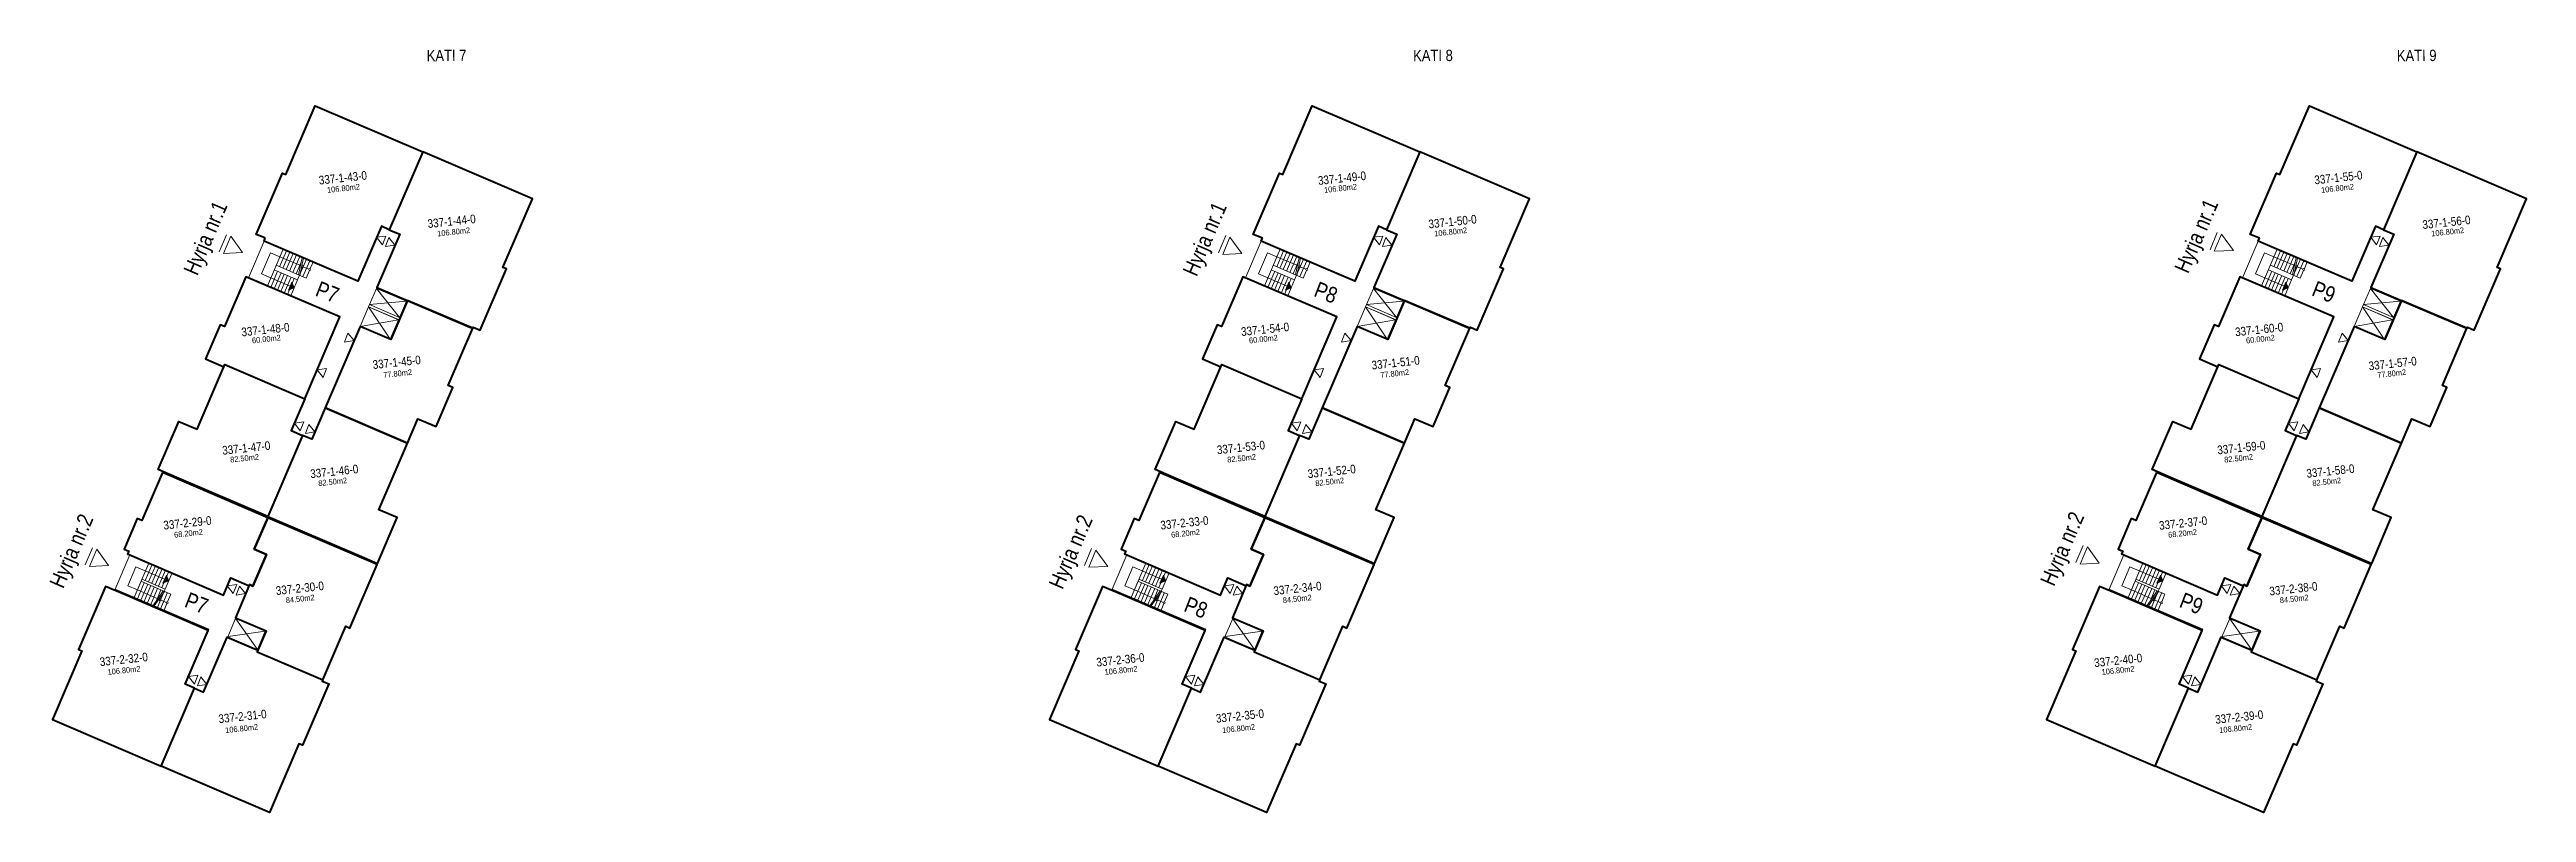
# Model space of a CAD drawing. Header units: metres. Extents: x 7511556 to 7513078, y 4692891 to 4693481.
# Drawn here: x 7512768 to 7512966.8, y 4692942.8 to 4693004.1 of the extents above; entities that cross this region are included whole.
import ezdxf
from ezdxf.enums import TextEntityAlignment as Align

# ---------------------------------------------------------------- set-up
doc = ezdxf.new("R2010")
doc.units = ezdxf.units.M
doc.layers.get('0').update_dxf_attribs({"lineweight": 0})
doc.layers.add('07 Kati 5', color=7, linetype='Continuous', lineweight=0)
doc.layers.add('Dyert', color=133, linetype='Continuous', lineweight=0)
doc.styles.add('Dimensionet CM', font='swissc.ttf', dxfattribs={"height": 15})

msp = doc.modelspace()

# ---------------------------------------------------------------- texts
at = {"layer": 'Dyert', "color": 0, "lineweight": 20, "style": 'Dimensionet CM'}
for s, p in [('337-1-43-0', (7512791.54, 4692993.8)), ('337-1-49-0', (7512871.71, 4692993.77)), ('337-1-55-0', (7512951.66, 4692993.82)), ('337-1-44-0', (7512800.27, 4692990.31)), ('337-1-50-0', (7512880.58, 4692990.28)), ('337-1-56-0', (7512960.33, 4692990.23)), ('337-1-48-0', (7512785.33, 4692981.61)), ('337-1-54-0', (7512865.54, 4692981.64)), ('337-1-60-0', (7512945.3, 4692981.62)), ('337-1-45-0', (7512795.86, 4692978.99)), ('337-1-51-0', (7512876.01, 4692978.95)), ('337-1-57-0', (7512956.01, 4692978.89)), ('337-1-47-0', (7512783.79, 4692972.11)), ('337-1-53-0', (7512863.6, 4692972.15)), ('337-1-59-0', (7512943.87, 4692972.14)), ('337-1-46-0', (7512790.85, 4692970.23)), ('337-1-52-0', (7512870.88, 4692970.23)), ('337-1-58-0', (7512951.02, 4692970.26)), ('337-2-29-0', (7512779.07, 4692966.1)), ('337-2-33-0', (7512859.07, 4692966.1)), ('337-2-37-0', (7512939.2, 4692966.08)), ('337-2-30-0', (7512788.09, 4692960.85)), ('337-2-34-0', (7512868.14, 4692960.84)), ('337-2-38-0', (7512948.05, 4692960.81)), ('337-2-32-0', (7512773.96, 4692955.14)), ('337-2-36-0', (7512853.93, 4692955.1)), ('337-2-40-0', (7512933.99, 4692955.06)), ('337-2-31-0', (7512783.49, 4692950.56)), ('337-2-35-0', (7512863.52, 4692950.59)), ('337-2-39-0', (7512943.7, 4692950.51))]:
    msp.add_text(s, height=0.691, rotation=6.1416, dxfattribs=at).set_placement(p, align=Align.MIDDLE_CENTER)
at = {"layer": 'Dyert', "color": 0, "style": 'Dimensionet CM'}
for s, p in [('Hyrja nr.1', (7512779.86, 4692985.87)), ('Hyrja nr.1', (7512860.04, 4692985.8)), ('Hyrja nr.1', (7512939.6, 4692986.04)), ('Hyrja nr.2', (7512769.1, 4692960.75)), ('Hyrja nr.2', (7512849.28, 4692960.68)), ('Hyrja nr.2', (7512928.84, 4692960.93))]:
    msp.add_text(s, height=1.249, rotation=66.623, dxfattribs=at).set_placement(p)
at = {"layer": 'Dyert', "color": 0, "lineweight": 20, "attachment_point": 3, "style": 'Dimensionet CM'}
for s, insert, char_height, width, rotation in [('KATI 7', (7512801.45, 4693004.08), 0.909, 19.8026, 0.3813), ('KATI 8', (7512880.6, 4693004.08), 0.909, 19.8026, 0.3813), ('KATI 9', (7512959.53, 4693004.08), 0.909, 19.8026, 0.3813), ('106.80m2', (7512792.88, 4692993.32), 0.454, 1.7296, 6.1416), ('106.80m2', (7512872.88, 4692993.32), 0.454, 1.7296, 6.1416), ('106.80m2', (7512952.88, 4692993.32), 0.454, 1.7296, 6.1416), ('106.80m2', (7512801.72, 4692989.82), 0.454, 1.7296, 6.1416), ('106.80m2', (7512881.72, 4692989.82), 0.454, 1.7296, 6.1416), ('106.80m2', (7512961.72, 4692989.82), 0.454, 1.7296, 6.1416), ('P7', (7512791.37, 4692984.89), 1.272, 20.46, 338.7049), ('P8', (7512871.49, 4692984.86), 1.272, 20.46, 338.7049), ('P9', (7512951.56, 4692984.91), 1.272, 20.46, 338.7049), ('60.00m2', (7512786.53, 4692981.2), 0.454, 1.7296, 6.1416), ('60.00m2', (7512866.53, 4692981.2), 0.454, 1.7296, 6.1416), ('60.00m2', (7512946.53, 4692981.2), 0.454, 1.7296, 6.1416), ('77.80m2', (7512797.06, 4692978.43), 0.454, 1.7296, 6.1416), ('77.80m2', (7512877.06, 4692978.43), 0.454, 1.7296, 6.1416), ('77.80m2', (7512957.06, 4692978.43), 0.454, 1.7296, 6.1416), ('82.50m2', (7512784.78, 4692971.63), 0.454, 1.7296, 6.1416), ('82.50m2', (7512791.85, 4692969.74), 0.454, 1.7296, 6.1416), ('82.50m2', (7512864.78, 4692971.63), 0.454, 1.7296, 6.1416), ('82.50m2', (7512871.85, 4692969.74), 0.454, 1.7296, 6.1416), ('82.50m2', (7512944.78, 4692971.63), 0.454, 1.7296, 6.1416), ('82.50m2', (7512951.85, 4692969.74), 0.454, 1.7296, 6.1416), ('68.20m2', (7512780.28, 4692965.6), 0.454, 1.7296, 6.1416), ('68.20m2', (7512860.28, 4692965.6), 0.454, 1.7296, 6.1416), ('68.20m2', (7512940.28, 4692965.6), 0.454, 1.7296, 6.1416), ('P7', (7512780.87, 4692959.92), 1.272, 20.46, 338.7049), ('84.50m2', (7512789.24, 4692960.34), 0.454, 1.7296, 6.1416), ('P8', (7512861.06, 4692959.57), 1.272, 20.46, 338.7049), ('84.50m2', (7512869.24, 4692960.34), 0.454, 1.7296, 6.1416), ('P9', (7512940.93, 4692959.9), 1.272, 20.46, 338.7049), ('84.50m2', (7512949.24, 4692960.34), 0.454, 1.7296, 6.1416), ('106.80m2', (7512775.27, 4692954.62), 0.454, 1.7296, 6.1416), ('106.80m2', (7512855.27, 4692954.62), 0.454, 1.7296, 6.1416), ('106.80m2', (7512935.27, 4692954.62), 0.454, 1.7296, 6.1416), ('106.80m2', (7512784.71, 4692949.95), 0.454, 1.7296, 6.1416), ('106.80m2', (7512864.71, 4692949.95), 0.454, 1.7296, 6.1416), ('106.80m2', (7512944.71, 4692949.95), 0.454, 1.7296, 6.1416)]:
    msp.add_mtext(s, dxfattribs=dict(at, insert=insert, char_height=char_height, width=width, rotation=rotation))

# ---------------------------------------------------------------- hatches: boundary and pattern name
at = {"layer": '07 Kati 5'}
h = msp.add_hatch(color=0, dxfattribs=at)
h.dxf.hatch_style = 1
h.paths.add_polyline_path([(7512787.63, 4692984.96), (7512787.45, 4692985.42), (7512787.17, 4692984.77)])
h = msp.add_hatch(color=0, dxfattribs=at)
h.dxf.hatch_style = 1
h.paths.add_polyline_path([(7512867.63, 4692984.96), (7512867.45, 4692985.42), (7512867.17, 4692984.77)])
h = msp.add_hatch(color=0, dxfattribs=at)
h.dxf.hatch_style = 1
h.paths.add_polyline_path([(7512947.63, 4692984.96), (7512947.45, 4692985.42), (7512947.17, 4692984.77)])
h = msp.add_hatch(color=0, dxfattribs=at)
h.dxf.hatch_style = 1
h.paths.add_polyline_path([(7512777.56, 4692961.43), (7512777.1, 4692961.24), (7512777.38, 4692961.89)])
h = msp.add_hatch(color=0, dxfattribs=at)
h.dxf.hatch_style = 1
h.paths.add_polyline_path([(7512857.56, 4692961.43), (7512857.1, 4692961.24), (7512857.38, 4692961.89)])
h = msp.add_hatch(color=0, dxfattribs=at)
h.dxf.hatch_style = 1
h.paths.add_polyline_path([(7512937.56, 4692961.43), (7512937.1, 4692961.24), (7512937.38, 4692961.89)])

# ---------------------------------------------------------------- linework, layer by layer
for p, q in [((7512782.2, 4692989.22), (7512781.62, 4692987.84)), ((7512862.38, 4692989.15), (7512861.8, 4692987.77)), ((7512941.94, 4692989.4), (7512941.36, 4692988.02)), ((7512771.45, 4692964.1), (7512770.87, 4692962.73)), ((7512851.62, 4692964.03), (7512851.04, 4692962.66)), ((7512931.19, 4692964.28), (7512930.6, 4692962.9))]:
    msp.add_line(p, q).dxf.unprotected_set("ltscale", 0)
at = {"color": 0}
for p, q in [((7512785, 4692986.08), (7512785.73, 4692987.78)), ((7512785.49, 4692985.11), (7512786.75, 4692988.06)), ((7512785.73, 4692987.78), (7512786.49, 4692987.46)), ((7512865, 4692986.08), (7512865.73, 4692987.78)), ((7512865.49, 4692985.11), (7512866.75, 4692988.06)), ((7512865.73, 4692987.78), (7512866.49, 4692987.46)), ((7512945, 4692986.08), (7512945.73, 4692987.78)), ((7512945.49, 4692985.11), (7512946.75, 4692988.06)), ((7512945.73, 4692987.78), (7512946.49, 4692987.46)), ((7512786.04, 4692986.4), (7512787.91, 4692985.6)), ((7512786.2, 4692986.77), (7512788.6, 4692985.74)), ((7512866.04, 4692986.4), (7512867.91, 4692985.6)), ((7512866.2, 4692986.77), (7512868.6, 4692985.74)), ((7512946.04, 4692986.4), (7512947.91, 4692985.6)), ((7512946.2, 4692986.77), (7512948.6, 4692985.74)), ((7512774.93, 4692962.55), (7512774.28, 4692961.04)), ((7512775.97, 4692962.87), (7512774.79, 4692960.11)), ((7512854.93, 4692962.55), (7512854.28, 4692961.04)), ((7512855.97, 4692962.87), (7512854.79, 4692960.11)), ((7512934.93, 4692962.55), (7512934.28, 4692961.04)), ((7512935.97, 4692962.87), (7512934.79, 4692960.11)), ((7512774.28, 4692961.04), (7512775.05, 4692960.71)), ((7512775.34, 4692961.4), (7512777.74, 4692960.37)), ((7512775.42, 4692961.58), (7512777.29, 4692960.78)), ((7512854.28, 4692961.04), (7512855.05, 4692960.71)), ((7512855.34, 4692961.4), (7512857.74, 4692960.37)), ((7512855.42, 4692961.58), (7512857.29, 4692960.78)), ((7512934.28, 4692961.04), (7512935.05, 4692960.71)), ((7512935.34, 4692961.4), (7512937.74, 4692960.37)), ((7512935.42, 4692961.58), (7512937.29, 4692960.78))]:
    msp.add_line(p, q, dxfattribs=at).dxf.unprotected_set("ltscale", 0)
at = {"color": 0, "lineweight": 40}
for points in [[(7512785.32, 4692988.94), (7512785.14, 4692989.02), (7512785.14, 4692989.02), (7512784.59, 4692989.25), (7512786.69, 4692994.17), (7512786.97, 4692994.05), (7512789.33, 4692999.57), (7512797.95, 4692995.88), (7512795.27, 4692989.63), (7512794.63, 4692989.9), (7512792.74, 4692985.49), (7512790.05, 4692986.64), (7512790.05, 4692986.64), (7512785.22, 4692988.71)], [(7512865.32, 4692988.94), (7512865.14, 4692989.02), (7512865.14, 4692989.02), (7512864.59, 4692989.25), (7512866.69, 4692994.17), (7512866.97, 4692994.05), (7512869.33, 4692999.57), (7512877.95, 4692995.88), (7512875.27, 4692989.63), (7512874.63, 4692989.9), (7512872.74, 4692985.49), (7512870.05, 4692986.64), (7512870.05, 4692986.64), (7512865.22, 4692988.71)], [(7512945.32, 4692988.94), (7512945.14, 4692989.02), (7512945.14, 4692989.02), (7512944.59, 4692989.25), (7512946.69, 4692994.17), (7512946.97, 4692994.05), (7512949.33, 4692999.57), (7512957.95, 4692995.88), (7512955.27, 4692989.63), (7512954.63, 4692989.9), (7512952.74, 4692985.49), (7512950.05, 4692986.64), (7512950.05, 4692986.64), (7512945.22, 4692988.71)], [(7512801.74, 4692981.8), (7512801.97, 4692981.71), (7512802.01, 4692981.8), (7512802.56, 4692981.56), (7512804.67, 4692986.48), (7512804.39, 4692986.6), (7512806.75, 4692992.11), (7512797.95, 4692995.88), (7512795.27, 4692989.63), (7512796.1, 4692989.27), (7512794.27, 4692985), (7512796.96, 4692983.85), (7512796.96, 4692983.85), (7512801.74, 4692981.8)], [(7512881.74, 4692981.8), (7512881.97, 4692981.71), (7512882.01, 4692981.8), (7512882.56, 4692981.56), (7512884.67, 4692986.48), (7512884.39, 4692986.6), (7512886.75, 4692992.11), (7512877.95, 4692995.88), (7512875.27, 4692989.63), (7512876.1, 4692989.27), (7512874.27, 4692985), (7512876.96, 4692983.85), (7512876.96, 4692983.85), (7512881.74, 4692981.8)], [(7512961.74, 4692981.8), (7512961.97, 4692981.71), (7512962.01, 4692981.8), (7512962.56, 4692981.56), (7512964.67, 4692986.48), (7512964.39, 4692986.6), (7512966.75, 4692992.11), (7512957.95, 4692995.88), (7512955.27, 4692989.63), (7512956.1, 4692989.27), (7512954.27, 4692985), (7512956.96, 4692983.85), (7512956.96, 4692983.85), (7512961.74, 4692981.8)], [(7512788.48, 4692976.06), (7512791.3, 4692982.63), (7512783.76, 4692985.85), (7512782.05, 4692981.86), (7512781.7, 4692982), (7512780.52, 4692979.25), (7512781.99, 4692978.62), (7512782.07, 4692978.8)], [(7512868.48, 4692976.06), (7512871.3, 4692982.63), (7512863.76, 4692985.85), (7512862.05, 4692981.86), (7512861.7, 4692982), (7512860.52, 4692979.25), (7512861.99, 4692978.62), (7512862.07, 4692978.8)], [(7512948.48, 4692976.06), (7512951.3, 4692982.63), (7512943.76, 4692985.85), (7512942.05, 4692981.86), (7512941.7, 4692982), (7512940.52, 4692979.25), (7512941.99, 4692978.62), (7512942.07, 4692978.8)], [(7512796.73, 4692983.95), (7512795.39, 4692980.82), (7512792.93, 4692981.87), (7512790.13, 4692975.33), (7512790.13, 4692975.32), (7512796.73, 4692972.5), (7512797.56, 4692974.45), (7512799.03, 4692973.83), (7512800.37, 4692976.95), (7512800, 4692977.11), (7512801.97, 4692981.71), (7512796.96, 4692983.85), (7512796.96, 4692983.85)], [(7512876.73, 4692983.95), (7512875.39, 4692980.82), (7512872.93, 4692981.87), (7512870.13, 4692975.33), (7512870.13, 4692975.32), (7512876.73, 4692972.5), (7512877.56, 4692974.45), (7512879.03, 4692973.83), (7512880.37, 4692976.95), (7512880, 4692977.11), (7512881.97, 4692981.71), (7512876.96, 4692983.85), (7512876.96, 4692983.85)], [(7512956.73, 4692983.95), (7512955.39, 4692980.82), (7512952.93, 4692981.87), (7512950.13, 4692975.33), (7512950.13, 4692975.32), (7512956.73, 4692972.5), (7512957.56, 4692974.45), (7512959.03, 4692973.83), (7512960.37, 4692976.95), (7512960, 4692977.11), (7512961.97, 4692981.71), (7512956.96, 4692983.85), (7512956.96, 4692983.85)], [(7512788.48, 4692976.06), (7512787.39, 4692973.51), (7512788.31, 4692973.12), (7512785.53, 4692966.61), (7512778.2, 4692969.74), (7512778.2, 4692969.74), (7512776.73, 4692970.37), (7512778.38, 4692974.24), (7512779.85, 4692973.61), (7512782.07, 4692978.8)], [(7512868.48, 4692976.06), (7512867.39, 4692973.51), (7512868.31, 4692973.12), (7512865.53, 4692966.61), (7512858.2, 4692969.74), (7512858.2, 4692969.74), (7512856.73, 4692970.37), (7512858.38, 4692974.24), (7512859.85, 4692973.61), (7512862.07, 4692978.8)], [(7512948.48, 4692976.06), (7512947.39, 4692973.51), (7512948.31, 4692973.12), (7512945.53, 4692966.61), (7512938.2, 4692969.74), (7512938.2, 4692969.74), (7512936.73, 4692970.37), (7512938.38, 4692974.24), (7512939.85, 4692973.61), (7512942.07, 4692978.8)], [(7512790.13, 4692975.32), (7512789.05, 4692972.8), (7512788.31, 4692973.12), (7512785.53, 4692966.61), (7512792.86, 4692963.47), (7512792.86, 4692963.47), (7512794.33, 4692962.84), (7512795.9, 4692966.52), (7512794.43, 4692967.15), (7512796.73, 4692972.5)], [(7512870.13, 4692975.32), (7512869.05, 4692972.8), (7512868.31, 4692973.12), (7512865.53, 4692966.61), (7512872.86, 4692963.47), (7512872.86, 4692963.47), (7512874.33, 4692962.84), (7512875.9, 4692966.52), (7512874.43, 4692967.15), (7512876.73, 4692972.5)], [(7512950.13, 4692975.32), (7512949.05, 4692972.8), (7512948.31, 4692973.12), (7512945.53, 4692966.61), (7512952.86, 4692963.47), (7512952.86, 4692963.47), (7512954.33, 4692962.84), (7512955.9, 4692966.52), (7512954.43, 4692967.15), (7512956.73, 4692972.5)], [(7512777.06, 4692970.13), (7512775.41, 4692966.29), (7512775.04, 4692966.44), (7512773.99, 4692963.99), (7512774.36, 4692963.83), (7512774.26, 4692963.6), (7512781.96, 4692960.3), (7512782.55, 4692961.67), (7512782.55, 4692961.67), (7512784.02, 4692961.04), (7512784.06, 4692961.14), (7512784.32, 4692961.02), (7512785.41, 4692963.56), (7512784.43, 4692963.98), (7512785.51, 4692966.51)], [(7512857.06, 4692970.13), (7512855.41, 4692966.29), (7512855.04, 4692966.44), (7512853.99, 4692963.99), (7512854.36, 4692963.83), (7512854.26, 4692963.6), (7512861.96, 4692960.3), (7512862.55, 4692961.67), (7512862.55, 4692961.67), (7512864.02, 4692961.04), (7512864.06, 4692961.14), (7512864.32, 4692961.02), (7512865.41, 4692963.56), (7512864.43, 4692963.98), (7512865.51, 4692966.51)], [(7512937.06, 4692970.13), (7512935.41, 4692966.29), (7512935.04, 4692966.44), (7512933.99, 4692963.99), (7512934.36, 4692963.83), (7512934.26, 4692963.6), (7512941.96, 4692960.3), (7512942.55, 4692961.67), (7512942.55, 4692961.67), (7512944.02, 4692961.04), (7512944.06, 4692961.14), (7512944.32, 4692961.02), (7512945.41, 4692963.56), (7512944.43, 4692963.98), (7512945.51, 4692966.51)], [(7512784.06, 4692961.14), (7512782.92, 4692958.48), (7512785.38, 4692957.43), (7512784.66, 4692955.75), (7512789.93, 4692953.49), (7512791.77, 4692957.79), (7512792.11, 4692957.65), (7512794.29, 4692962.75), (7512785.51, 4692966.51), (7512784.43, 4692963.98), (7512785.41, 4692963.56), (7512784.32, 4692961.02)], [(7512864.06, 4692961.14), (7512862.92, 4692958.48), (7512865.38, 4692957.43), (7512864.66, 4692955.75), (7512869.93, 4692953.49), (7512871.77, 4692957.79), (7512872.11, 4692957.65), (7512874.29, 4692962.75), (7512865.51, 4692966.51), (7512864.43, 4692963.98), (7512865.41, 4692963.56), (7512864.32, 4692961.02)], [(7512944.06, 4692961.14), (7512942.92, 4692958.48), (7512945.38, 4692957.43), (7512944.66, 4692955.75), (7512949.93, 4692953.49), (7512951.77, 4692957.79), (7512952.11, 4692957.65), (7512954.29, 4692962.75), (7512945.51, 4692966.51), (7512944.43, 4692963.98), (7512945.41, 4692963.56), (7512944.32, 4692961.02)], [(7512774.15, 4692960.28), (7512774.15, 4692960.28), (7512774.15, 4692960.28), (7512772.49, 4692960.99), (7512770.33, 4692955.93), (7512770.6, 4692955.81), (7512768.24, 4692950.3), (7512776.95, 4692946.57), (7512779.63, 4692952.82), (7512778.89, 4692953.14), (7512780.74, 4692957.46), (7512778.05, 4692958.61), (7512778.05, 4692958.61), (7512774.15, 4692960.28)], [(7512854.15, 4692960.28), (7512854.15, 4692960.28), (7512854.15, 4692960.28), (7512852.49, 4692960.99), (7512850.33, 4692955.93), (7512850.6, 4692955.81), (7512848.24, 4692950.3), (7512856.95, 4692946.57), (7512859.63, 4692952.82), (7512858.89, 4692953.14), (7512860.74, 4692957.46), (7512858.05, 4692958.61), (7512858.05, 4692958.61), (7512854.15, 4692960.28)], [(7512934.15, 4692960.28), (7512934.15, 4692960.28), (7512934.15, 4692960.28), (7512932.49, 4692960.99), (7512930.33, 4692955.93), (7512930.6, 4692955.81), (7512928.24, 4692950.3), (7512936.95, 4692946.57), (7512939.63, 4692952.82), (7512938.89, 4692953.14), (7512940.74, 4692957.46), (7512938.05, 4692958.61), (7512938.05, 4692958.61), (7512934.15, 4692960.28)], [(7512788.8, 4692953.98), (7512789.93, 4692953.49), (7512789.88, 4692953.38), (7512790.41, 4692953.16), (7512788.3, 4692948.24), (7512788.02, 4692948.36), (7512785.66, 4692942.84), (7512776.95, 4692946.57), (7512779.63, 4692952.82), (7512780.37, 4692952.51), (7512782.25, 4692956.92), (7512784.71, 4692955.87), (7512784.66, 4692955.75), (7512788.8, 4692953.98)], [(7512868.8, 4692953.98), (7512869.93, 4692953.49), (7512869.88, 4692953.38), (7512870.41, 4692953.16), (7512868.3, 4692948.24), (7512868.02, 4692948.36), (7512865.66, 4692942.84), (7512856.95, 4692946.57), (7512859.63, 4692952.82), (7512860.37, 4692952.51), (7512862.25, 4692956.92), (7512864.71, 4692955.87), (7512864.66, 4692955.75), (7512868.8, 4692953.98)], [(7512948.8, 4692953.98), (7512949.93, 4692953.49), (7512949.88, 4692953.38), (7512950.41, 4692953.16), (7512948.3, 4692948.24), (7512948.02, 4692948.36), (7512945.66, 4692942.84), (7512936.95, 4692946.57), (7512939.63, 4692952.82), (7512940.37, 4692952.51), (7512942.25, 4692956.92), (7512944.71, 4692955.87), (7512944.66, 4692955.75), (7512948.8, 4692953.98)]]:
    msp.add_lwpolyline(points, close=True, dxfattribs=at)
at = {"color": 0}
for points in [[(7512785.22, 4692988.71), (7512792.74, 4692985.49), (7512794.63, 4692989.9), (7512796.1, 4692989.27), (7512794.23, 4692984.91), (7512796.69, 4692983.86), (7512796.14, 4692982.56), (7512793.68, 4692983.62), (7512793.6, 4692983.43), (7512796.06, 4692982.38), (7512795.39, 4692980.82), (7512792.93, 4692981.87), (7512789.05, 4692972.8), (7512787.39, 4692973.51), (7512791.3, 4692982.63), (7512783.97, 4692985.77)], [(7512865.22, 4692988.71), (7512872.74, 4692985.49), (7512874.63, 4692989.9), (7512876.1, 4692989.27), (7512874.23, 4692984.91), (7512876.69, 4692983.86), (7512876.14, 4692982.56), (7512873.68, 4692983.62), (7512873.6, 4692983.43), (7512876.06, 4692982.38), (7512875.39, 4692980.82), (7512872.93, 4692981.87), (7512869.05, 4692972.8), (7512867.39, 4692973.51), (7512871.3, 4692982.63), (7512863.97, 4692985.77)], [(7512945.22, 4692988.71), (7512952.74, 4692985.49), (7512954.63, 4692989.9), (7512956.1, 4692989.27), (7512954.23, 4692984.91), (7512956.69, 4692983.86), (7512956.14, 4692982.56), (7512953.68, 4692983.62), (7512953.6, 4692983.43), (7512956.06, 4692982.38), (7512955.39, 4692980.82), (7512952.93, 4692981.87), (7512949.05, 4692972.8), (7512947.39, 4692973.51), (7512951.3, 4692982.63), (7512943.97, 4692985.77)], [(7512793.68, 4692983.62), (7512796.09, 4692982.58), (7512796.64, 4692983.88), (7512794.23, 4692984.91)], [(7512873.68, 4692983.62), (7512876.09, 4692982.58), (7512876.64, 4692983.88), (7512874.23, 4692984.91)], [(7512953.68, 4692983.62), (7512956.09, 4692982.58), (7512956.64, 4692983.88), (7512954.23, 4692984.91)], [(7512793.6, 4692983.43), (7512796.01, 4692982.4), (7512795.34, 4692980.84), (7512792.93, 4692981.87)], [(7512873.6, 4692983.43), (7512876.01, 4692982.4), (7512875.34, 4692980.84), (7512872.93, 4692981.87)], [(7512953.6, 4692983.43), (7512956.01, 4692982.4), (7512955.34, 4692980.84), (7512952.93, 4692981.87)], [(7512774.45, 4692963.52), (7512781.96, 4692960.31), (7512782.55, 4692961.67), (7512784.02, 4692961.04), (7512782.92, 4692958.48), (7512785.38, 4692957.43), (7512784.71, 4692955.87), (7512782.25, 4692956.92), (7512780.37, 4692952.51), (7512778.89, 4692953.14), (7512780.78, 4692957.55), (7512773.27, 4692960.77)], [(7512854.45, 4692963.52), (7512861.96, 4692960.31), (7512862.55, 4692961.67), (7512864.02, 4692961.04), (7512862.92, 4692958.48), (7512865.38, 4692957.43), (7512864.71, 4692955.87), (7512862.25, 4692956.92), (7512860.37, 4692952.51), (7512858.89, 4692953.14), (7512860.78, 4692957.55), (7512853.27, 4692960.77)], [(7512934.45, 4692963.52), (7512941.96, 4692960.31), (7512942.55, 4692961.67), (7512944.02, 4692961.04), (7512942.92, 4692958.48), (7512945.38, 4692957.43), (7512944.71, 4692955.87), (7512942.25, 4692956.92), (7512940.37, 4692952.51), (7512938.89, 4692953.14), (7512940.78, 4692957.55), (7512933.27, 4692960.77)], [(7512782.94, 4692958.42), (7512785.31, 4692957.41), (7512784.68, 4692955.93), (7512782.31, 4692956.95)], [(7512862.94, 4692958.42), (7512865.31, 4692957.41), (7512864.68, 4692955.93), (7512862.31, 4692956.95)], [(7512942.94, 4692958.42), (7512945.31, 4692957.41), (7512944.68, 4692955.93), (7512942.31, 4692956.95)]]:
    msp.add_lwpolyline(points, close=True, dxfattribs=at)
for points in [[(7512786.47, 4692986.65), (7512787.02, 4692987.94)], [(7512786.73, 4692986.54), (7512787.28, 4692987.83)], [(7512787, 4692986.43), (7512787.55, 4692987.71)], [(7512787.27, 4692986.31), (7512787.82, 4692987.6)], [(7512866.47, 4692986.65), (7512867.02, 4692987.94)], [(7512866.73, 4692986.54), (7512867.28, 4692987.83)], [(7512867, 4692986.43), (7512867.55, 4692987.71)], [(7512867.27, 4692986.31), (7512867.82, 4692987.6)], [(7512946.47, 4692986.65), (7512947.02, 4692987.94)], [(7512946.73, 4692986.54), (7512947.28, 4692987.83)], [(7512947, 4692986.43), (7512947.55, 4692987.71)], [(7512947.27, 4692986.31), (7512947.82, 4692987.6)], [(7512785.76, 4692985), (7512786.31, 4692986.29)], [(7512786.02, 4692984.88), (7512786.58, 4692986.17)], [(7512786.29, 4692984.77), (7512786.84, 4692986.06)], [(7512788.09, 4692986.77), (7512786.49, 4692987.46)], [(7512786.56, 4692984.66), (7512787.11, 4692985.94)], [(7512786.82, 4692984.54), (7512787.38, 4692985.83)], [(7512787.09, 4692984.43), (7512787.64, 4692985.72)], [(7512787.36, 4692984.31), (7512787.91, 4692985.6)], [(7512787.53, 4692986.2), (7512788.08, 4692987.48)], [(7512787.8, 4692986.08), (7512788.2, 4692987.01)], [(7512787.99, 4692986), (7512788.28, 4692987.4)], [(7512788.07, 4692985.97), (7512788.62, 4692987.26)], [(7512788.08, 4692985.96), (7512788.37, 4692987.36)], [(7512788.24, 4692986.71), (7512788.41, 4692986.78)], [(7512788.24, 4692986.71), (7512788.31, 4692986.54)], [(7512788.33, 4692985.86), (7512788.88, 4692987.14)], [(7512788.82, 4692986.46), (7512788.36, 4692986.66)], [(7512788.6, 4692985.74), (7512788.86, 4692986.36)], [(7512788.93, 4692986.5), (7512789.15, 4692987.03)], [(7512865.76, 4692985), (7512866.31, 4692986.29)], [(7512866.02, 4692984.88), (7512866.58, 4692986.17)], [(7512866.29, 4692984.77), (7512866.84, 4692986.06)], [(7512868.09, 4692986.77), (7512866.49, 4692987.46)], [(7512866.56, 4692984.66), (7512867.11, 4692985.94)], [(7512866.82, 4692984.54), (7512867.38, 4692985.83)], [(7512867.09, 4692984.43), (7512867.64, 4692985.72)], [(7512867.36, 4692984.31), (7512867.91, 4692985.6)], [(7512867.53, 4692986.2), (7512868.08, 4692987.48)], [(7512867.8, 4692986.08), (7512868.2, 4692987.01)], [(7512867.99, 4692986), (7512868.28, 4692987.4)], [(7512868.07, 4692985.97), (7512868.62, 4692987.26)], [(7512868.08, 4692985.96), (7512868.37, 4692987.36)], [(7512868.24, 4692986.71), (7512868.41, 4692986.78)], [(7512868.24, 4692986.71), (7512868.31, 4692986.54)], [(7512868.33, 4692985.86), (7512868.88, 4692987.14)], [(7512868.82, 4692986.46), (7512868.36, 4692986.66)], [(7512868.6, 4692985.74), (7512868.86, 4692986.36)], [(7512868.93, 4692986.5), (7512869.15, 4692987.03)], [(7512945.76, 4692985), (7512946.31, 4692986.29)], [(7512946.02, 4692984.88), (7512946.58, 4692986.17)], [(7512946.29, 4692984.77), (7512946.84, 4692986.06)], [(7512948.09, 4692986.77), (7512946.49, 4692987.46)], [(7512946.56, 4692984.66), (7512947.11, 4692985.94)], [(7512946.82, 4692984.54), (7512947.38, 4692985.83)], [(7512947.09, 4692984.43), (7512947.64, 4692985.72)], [(7512947.36, 4692984.31), (7512947.91, 4692985.6)], [(7512947.53, 4692986.2), (7512948.08, 4692987.48)], [(7512947.8, 4692986.08), (7512948.2, 4692987.01)], [(7512947.99, 4692986), (7512948.28, 4692987.4)], [(7512948.07, 4692985.97), (7512948.62, 4692987.26)], [(7512948.08, 4692985.96), (7512948.37, 4692987.36)], [(7512948.24, 4692986.71), (7512948.41, 4692986.78)], [(7512948.24, 4692986.71), (7512948.31, 4692986.54)], [(7512948.33, 4692985.86), (7512948.88, 4692987.14)], [(7512948.82, 4692986.46), (7512948.36, 4692986.66)], [(7512948.6, 4692985.74), (7512948.86, 4692986.36)], [(7512948.93, 4692986.5), (7512949.15, 4692987.03)], [(7512787.63, 4692984.96), (7512787.45, 4692985.42), (7512787.17, 4692984.77), (7512787.63, 4692984.96)], [(7512796.64, 4692983.88), (7512793.68, 4692983.62)], [(7512794.23, 4692984.91), (7512796.09, 4692982.58)], [(7512867.63, 4692984.96), (7512867.45, 4692985.42), (7512867.17, 4692984.77), (7512867.63, 4692984.96)], [(7512876.64, 4692983.88), (7512873.68, 4692983.62)], [(7512874.23, 4692984.91), (7512876.09, 4692982.58)], [(7512947.63, 4692984.96), (7512947.45, 4692985.42), (7512947.17, 4692984.77), (7512947.63, 4692984.96)], [(7512956.64, 4692983.88), (7512953.68, 4692983.62)], [(7512954.23, 4692984.91), (7512956.09, 4692982.58)], [(7512796.01, 4692982.4), (7512792.93, 4692981.87)], [(7512793.6, 4692983.43), (7512795.34, 4692980.84)], [(7512876.01, 4692982.4), (7512872.93, 4692981.87)], [(7512873.6, 4692983.43), (7512875.34, 4692980.84)], [(7512956.01, 4692982.4), (7512952.93, 4692981.87)], [(7512953.6, 4692983.43), (7512955.34, 4692980.84)], [(7512776.24, 4692962.76), (7512775.69, 4692961.47)], [(7512776.51, 4692962.64), (7512775.95, 4692961.36)], [(7512776.77, 4692962.53), (7512776.22, 4692961.24)], [(7512777.04, 4692962.41), (7512776.49, 4692961.13)], [(7512777.31, 4692962.3), (7512776.75, 4692961.01)], [(7512777.57, 4692962.19), (7512777.02, 4692960.9)], [(7512777.56, 4692961.43), (7512777.1, 4692961.24), (7512777.38, 4692961.89), (7512777.56, 4692961.43)], [(7512777.84, 4692962.07), (7512777.29, 4692960.78)], [(7512856.24, 4692962.76), (7512855.69, 4692961.47)], [(7512856.51, 4692962.64), (7512855.95, 4692961.36)], [(7512856.77, 4692962.53), (7512856.22, 4692961.24)], [(7512857.04, 4692962.41), (7512856.49, 4692961.13)], [(7512857.31, 4692962.3), (7512856.75, 4692961.01)], [(7512857.57, 4692962.19), (7512857.02, 4692960.9)], [(7512857.56, 4692961.43), (7512857.1, 4692961.24), (7512857.38, 4692961.89), (7512857.56, 4692961.43)], [(7512857.84, 4692962.07), (7512857.29, 4692960.78)], [(7512936.24, 4692962.76), (7512935.69, 4692961.47)], [(7512936.51, 4692962.64), (7512935.95, 4692961.36)], [(7512936.77, 4692962.53), (7512936.22, 4692961.24)], [(7512937.04, 4692962.41), (7512936.49, 4692961.13)], [(7512937.31, 4692962.3), (7512936.75, 4692961.01)], [(7512937.57, 4692962.19), (7512937.02, 4692960.9)], [(7512937.56, 4692961.43), (7512937.1, 4692961.24), (7512937.38, 4692961.89), (7512937.56, 4692961.43)], [(7512937.84, 4692962.07), (7512937.29, 4692960.78)], [(7512775.3, 4692961.31), (7512774.79, 4692960.11)], [(7512776.65, 4692960.03), (7512775.05, 4692960.71)], [(7512775.61, 4692961.29), (7512775.06, 4692960)], [(7512775.88, 4692961.17), (7512775.33, 4692959.88)], [(7512776.14, 4692961.06), (7512775.59, 4692959.77)], [(7512776.41, 4692960.94), (7512775.86, 4692959.66)], [(7512776.68, 4692960.83), (7512776.13, 4692959.54)], [(7512777.13, 4692960.63), (7512776.32, 4692959.46)], [(7512777.23, 4692960.59), (7512776.41, 4692959.42)], [(7512776.94, 4692960.72), (7512776.55, 4692959.79)], [(7512777.21, 4692960.6), (7512776.66, 4692959.31)], [(7512776.79, 4692959.96), (7512776.97, 4692960.03)], [(7512776.79, 4692959.96), (7512776.86, 4692959.79)], [(7512777.37, 4692959.71), (7512776.91, 4692959.91)], [(7512777.48, 4692960.49), (7512776.92, 4692959.2)], [(7512777.74, 4692960.37), (7512777.48, 4692959.76)], [(7512855.3, 4692961.31), (7512854.79, 4692960.11)], [(7512856.65, 4692960.03), (7512855.05, 4692960.71)], [(7512855.61, 4692961.29), (7512855.06, 4692960)], [(7512855.88, 4692961.17), (7512855.33, 4692959.88)], [(7512856.14, 4692961.06), (7512855.59, 4692959.77)], [(7512856.41, 4692960.94), (7512855.86, 4692959.66)], [(7512856.68, 4692960.83), (7512856.13, 4692959.54)], [(7512857.13, 4692960.63), (7512856.32, 4692959.46)], [(7512857.23, 4692960.59), (7512856.41, 4692959.42)], [(7512856.94, 4692960.72), (7512856.55, 4692959.79)], [(7512857.21, 4692960.6), (7512856.66, 4692959.31)], [(7512856.79, 4692959.96), (7512856.97, 4692960.03)], [(7512856.79, 4692959.96), (7512856.86, 4692959.79)], [(7512857.37, 4692959.71), (7512856.91, 4692959.91)], [(7512857.48, 4692960.49), (7512856.92, 4692959.2)], [(7512857.74, 4692960.37), (7512857.48, 4692959.76)], [(7512935.3, 4692961.31), (7512934.79, 4692960.11)], [(7512936.65, 4692960.03), (7512935.05, 4692960.71)], [(7512935.61, 4692961.29), (7512935.06, 4692960)], [(7512935.88, 4692961.17), (7512935.33, 4692959.88)], [(7512936.14, 4692961.06), (7512935.59, 4692959.77)], [(7512936.41, 4692960.94), (7512935.86, 4692959.66)], [(7512936.68, 4692960.83), (7512936.13, 4692959.54)], [(7512937.13, 4692960.63), (7512936.32, 4692959.46)], [(7512937.23, 4692960.59), (7512936.41, 4692959.42)], [(7512936.94, 4692960.72), (7512936.55, 4692959.79)], [(7512937.21, 4692960.6), (7512936.66, 4692959.31)], [(7512936.79, 4692959.96), (7512936.97, 4692960.03)], [(7512936.79, 4692959.96), (7512936.86, 4692959.79)], [(7512937.37, 4692959.71), (7512936.91, 4692959.91)], [(7512937.48, 4692960.49), (7512936.92, 4692959.2)], [(7512937.74, 4692960.37), (7512937.48, 4692959.76)], [(7512777.42, 4692959.61), (7512777.19, 4692959.09)], [(7512784.68, 4692955.93), (7512782.95, 4692958.39)], [(7512857.42, 4692959.61), (7512857.19, 4692959.09)], [(7512864.68, 4692955.93), (7512862.95, 4692958.39)], [(7512937.42, 4692959.61), (7512937.19, 4692959.09)], [(7512944.68, 4692955.93), (7512942.95, 4692958.39)], [(7512785.31, 4692957.41), (7512782.34, 4692956.96)], [(7512865.31, 4692957.41), (7512862.34, 4692956.96)], [(7512945.31, 4692957.41), (7512942.34, 4692956.96)]]:
    msp.add_lwpolyline(points, dxfattribs=at)
at = {"color": 0, "ltscale": 10}
for points in [[(7512785, 4692986.08), (7512787.31, 4692985.1)], [(7512787.91, 4692985.6), (7512788.07, 4692985.97)], [(7512865, 4692986.08), (7512867.31, 4692985.1)], [(7512867.91, 4692985.6), (7512868.07, 4692985.97)], [(7512945, 4692986.08), (7512947.31, 4692985.1)], [(7512947.91, 4692985.6), (7512948.07, 4692985.97)], [(7512774.93, 4692962.55), (7512777.24, 4692961.57)], [(7512854.93, 4692962.55), (7512857.24, 4692961.57)], [(7512934.93, 4692962.55), (7512937.24, 4692961.57)], [(7512777.29, 4692960.78), (7512777.21, 4692960.6)], [(7512857.29, 4692960.78), (7512857.21, 4692960.6)], [(7512937.29, 4692960.78), (7512937.21, 4692960.6)]]:
    msp.add_lwpolyline(points, dxfattribs=at)
at = {"color": 0}
for centre in [(7512788.89, 4692986.43), (7512868.89, 4692986.43), (7512948.89, 4692986.43), (7512777.45, 4692959.68), (7512857.45, 4692959.68), (7512937.45, 4692959.68)]:
    msp.add_circle(centre, 0.08, dxfattribs=at)
at = {"layer": 'Dyert', "color": 0}
for p, q in [((7512781.97, 4692987.72), (7512782.55, 4692989.1)), ((7512783.49, 4692987.79), (7512781.97, 4692987.72)), ((7512782.55, 4692989.1), (7512783.49, 4692987.79)), ((7512862.14, 4692987.65), (7512862.72, 4692989.03)), ((7512863.67, 4692987.72), (7512862.14, 4692987.65)), ((7512862.72, 4692989.03), (7512863.67, 4692987.72)), ((7512941.7, 4692987.9), (7512942.29, 4692989.27)), ((7512943.23, 4692987.96), (7512941.7, 4692987.9)), ((7512942.29, 4692989.27), (7512943.23, 4692987.96)), ((7512771.21, 4692962.6), (7512771.79, 4692963.98)), ((7512771.79, 4692963.98), (7512772.74, 4692962.67)), ((7512851.39, 4692962.53), (7512851.97, 4692963.91)), ((7512851.97, 4692963.91), (7512852.91, 4692962.6)), ((7512930.95, 4692962.78), (7512931.53, 4692964.16)), ((7512931.53, 4692964.16), (7512932.47, 4692962.85)), ((7512772.74, 4692962.67), (7512771.21, 4692962.6)), ((7512852.91, 4692962.6), (7512851.39, 4692962.53)), ((7512932.47, 4692962.85), (7512930.95, 4692962.78))]:
    msp.add_line(p, q, dxfattribs=at)
for points in [[(7512795, 4692989.12), (7512794.72, 4692988.41), (7512794.25, 4692989.02)], [(7512795.23, 4692988.99), (7512795.72, 4692988.39), (7512794.96, 4692988.27)], [(7512875, 4692989.12), (7512874.72, 4692988.41), (7512874.25, 4692989.02)], [(7512875.23, 4692988.99), (7512875.72, 4692988.39), (7512874.96, 4692988.27)], [(7512955, 4692989.12), (7512954.72, 4692988.41), (7512954.25, 4692989.02)], [(7512955.23, 4692988.99), (7512955.72, 4692988.39), (7512954.96, 4692988.27)], [(7512791.95, 4692981.32), (7512792.44, 4692980.73), (7512791.68, 4692980.61)], [(7512871.95, 4692981.32), (7512872.44, 4692980.73), (7512871.68, 4692980.61)], [(7512951.95, 4692981.32), (7512952.44, 4692980.73), (7512951.68, 4692980.61)], [(7512790.23, 4692978.49), (7512789.95, 4692977.77), (7512789.48, 4692978.38)], [(7512870.23, 4692978.49), (7512869.95, 4692977.77), (7512869.48, 4692978.38)], [(7512950.23, 4692978.49), (7512949.95, 4692977.77), (7512949.48, 4692978.38)], [(7512788.4, 4692974.21), (7512788.12, 4692973.49), (7512787.65, 4692974.1)], [(7512788.82, 4692973.99), (7512789.3, 4692973.4), (7512788.54, 4692973.28)], [(7512868.4, 4692974.21), (7512868.12, 4692973.49), (7512867.65, 4692974.1)], [(7512868.82, 4692973.99), (7512869.3, 4692973.4), (7512868.54, 4692973.28)], [(7512948.4, 4692974.21), (7512948.12, 4692973.49), (7512947.65, 4692974.1)], [(7512948.82, 4692973.99), (7512949.3, 4692973.4), (7512948.54, 4692973.28)], [(7512783.03, 4692961.14), (7512782.74, 4692960.43), (7512782.27, 4692961.04)], [(7512783.26, 4692961), (7512783.74, 4692960.41), (7512782.98, 4692960.29)], [(7512863.03, 4692961.14), (7512862.74, 4692960.43), (7512862.27, 4692961.04)], [(7512863.26, 4692961), (7512863.74, 4692960.41), (7512862.98, 4692960.29)], [(7512943.03, 4692961.14), (7512942.74, 4692960.43), (7512942.27, 4692961.04)], [(7512943.26, 4692961), (7512943.74, 4692960.41), (7512942.98, 4692960.29)], [(7512779.91, 4692953.86), (7512779.63, 4692953.14), (7512779.16, 4692953.75)], [(7512859.91, 4692953.86), (7512859.63, 4692953.14), (7512859.16, 4692953.75)], [(7512939.91, 4692953.86), (7512939.63, 4692953.14), (7512939.16, 4692953.75)], [(7512780.14, 4692953.72), (7512780.63, 4692953.12), (7512779.87, 4692953.01)], [(7512860.14, 4692953.72), (7512860.63, 4692953.12), (7512859.87, 4692953.01)], [(7512940.14, 4692953.72), (7512940.63, 4692953.12), (7512939.87, 4692953.01)]]:
    msp.add_lwpolyline(points, close=True, dxfattribs=at)

msp.set_redraw_order([(e.dxf.handle, doc.entitydb.next_handle()) for e in msp.query("TEXT MTEXT ATTDEF DIMENSION ARC_DIMENSION")])  # texts and dimensions are drawn at this point

doc.saveas('drawing.dxf')
